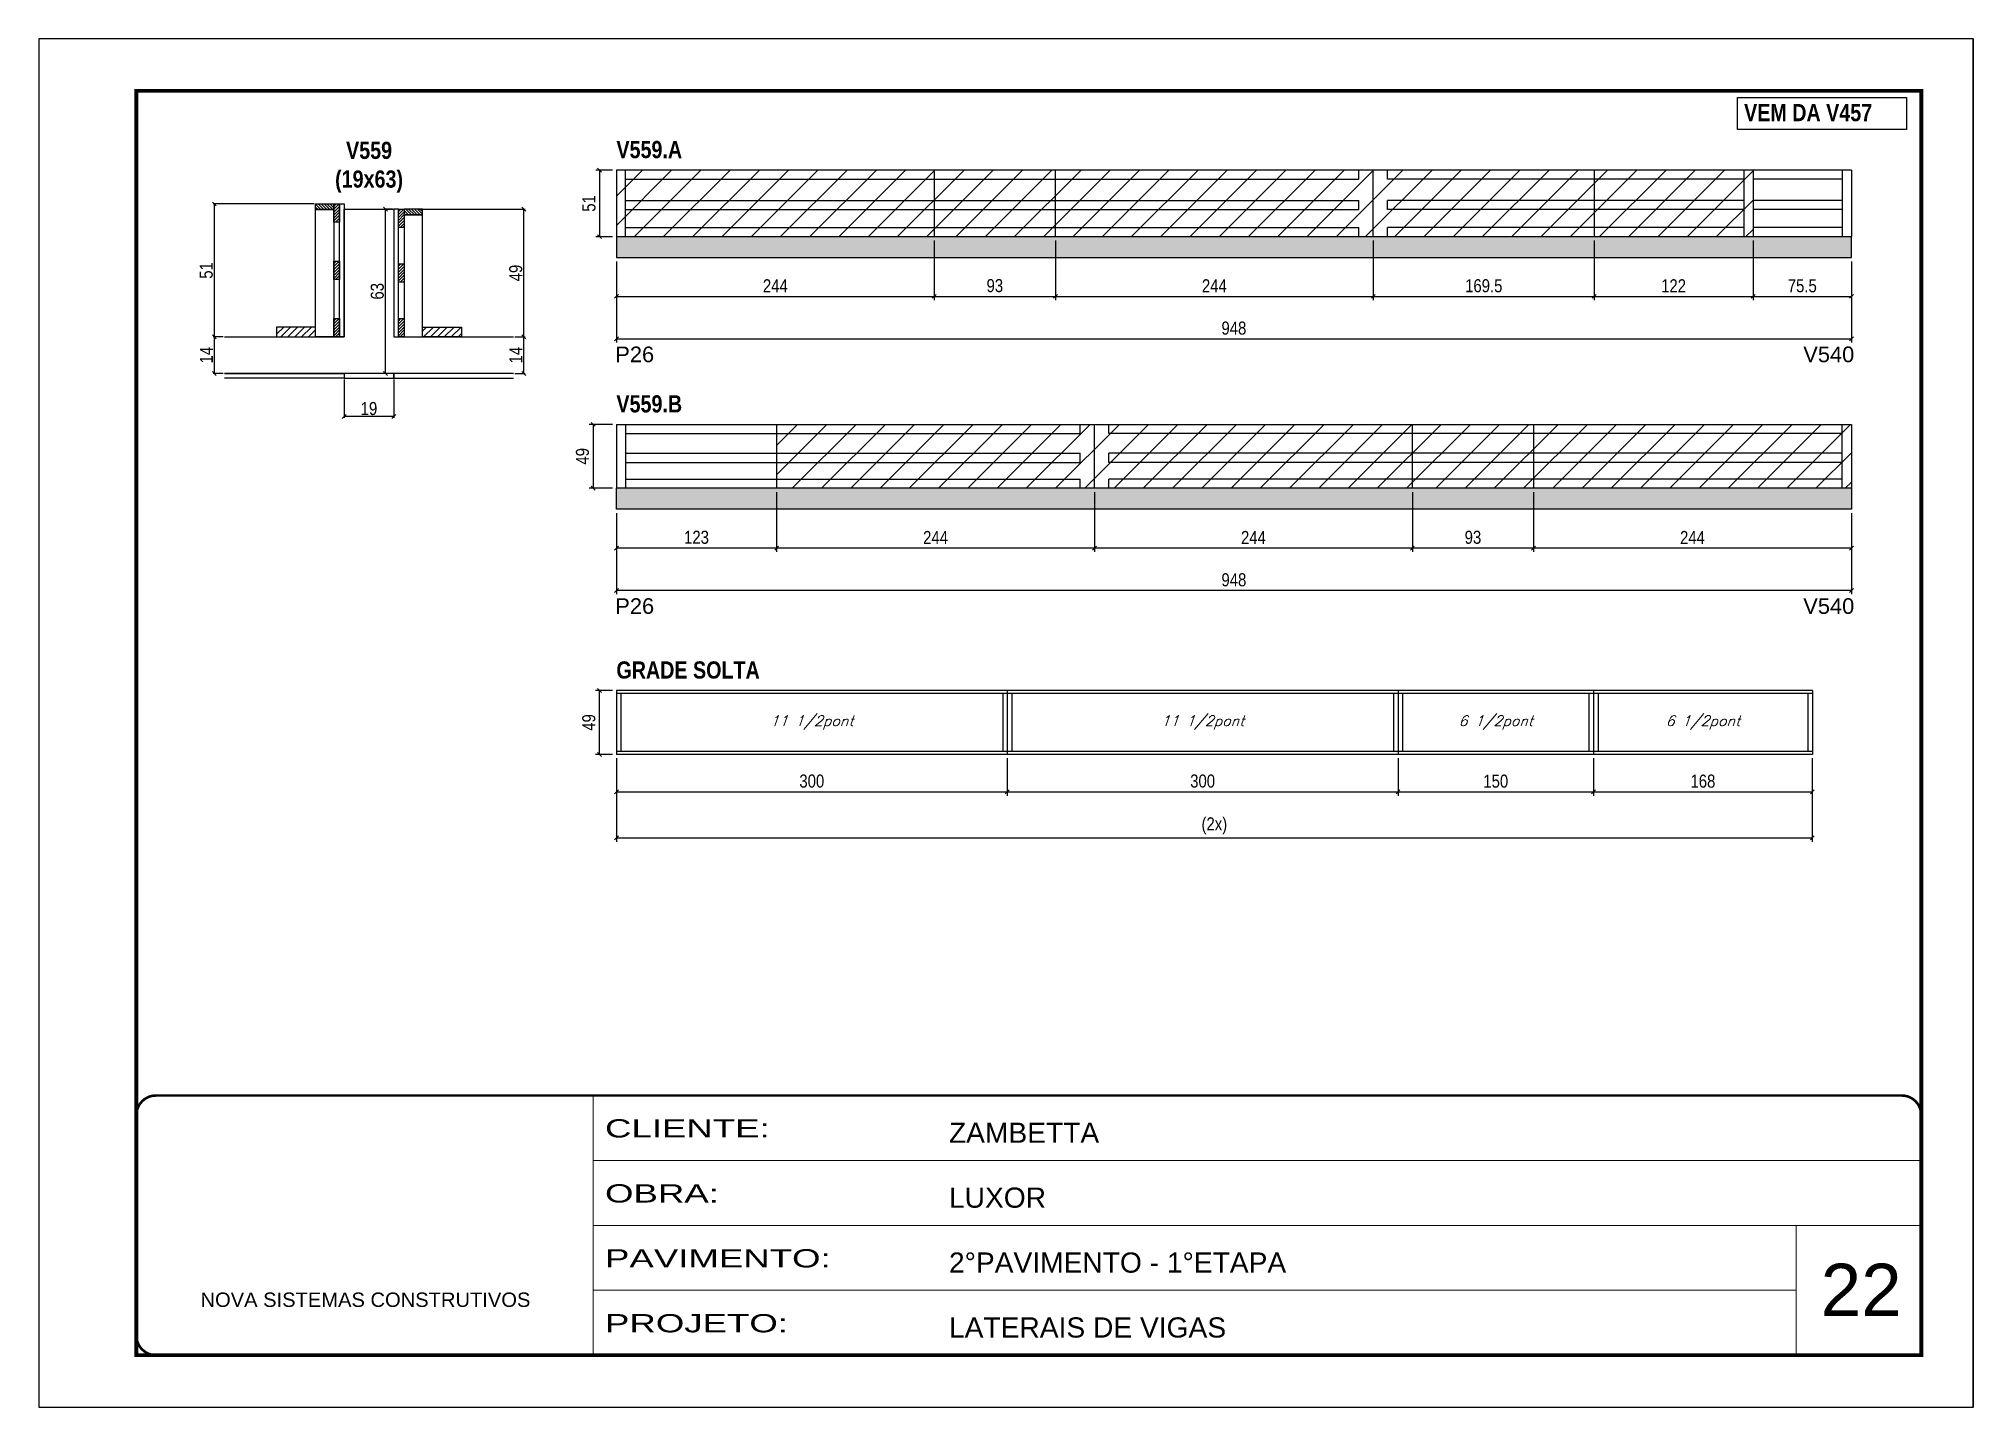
# Model space of a CAD drawing. Extents: x 3309 to 9563, y -2522 to 14608.
# Drawn here: x 4908 to 6393, y 7815 to 8865 of the extents above; entities that cross this region are included whole.
import ezdxf

# ---------------------------------------------------------------- set-up
doc = ezdxf.new("R2010")
doc.units = 0
doc.header["$PDMODE"] = 35
doc.header["$PDSIZE"] = -10
doc.linetypes.add('CONTINUO', pattern=[0])
doc.linetypes.add('DASHED', pattern=[0.75, 0.5, -0.25])
for name, color, linetype in [('5', 5, 'Continuous'), ('COTA', 241, 'Continuous'), ('NOMENCLATURA', 7, 'Continuous'), ('Painéis', 200, 'Continuous'), ('SARR_2.2x10', 60, 'Continuous'), ('SARR_2.2x7', 40, 'Continuous'), ('SARR_3.5x7', 81, 'Continuous'), ('texto', 7, 'Continuous')]:
    doc.layers.add(name, color=color, linetype=linetype)
for name, color, linetype, lineweight in [('CARIMBO', 255, 'Continuous', 9), ('CONCRETO', 251, 'Continuous', 25), ('Folhas', 255, 'Continuous', 9), ('Hachura', 251, 'Continuous', 9), ('SARRAFO DE PRESSAO', 251, 'DASHED', 9)]:
    doc.layers.add(name, color=color, linetype=linetype, lineweight=lineweight)
doc.layers.add('Laje_Perimetro', color=7, linetype='Continuous', plot=False)
doc.styles.add('ARIAL', font='arial.ttf')
doc.styles.add('COTA TECNICA', font='techl___.ttf', dxfattribs={"height": 10})
doc.styles.add('COTA TECNICA 2X', font='techl___.ttf', dxfattribs={"height": 10})
doc.styles.add('Romans', font='romans.shx')
doc.styles.get("Standard").update_dxf_attribs({"font": 'arial.ttf'})
doc.styles.add('TECNICA', font='techb___.ttf', dxfattribs={"height": 10})
doc.styles.add('Tecnologia', font='')
doc.styles.get('Tecnologia').set_extended_font_data('Forgotten Futurist')
doc.dimstyles.new('PAINEL', dxfattribs={"dimtxt": 10, "dimasz": 3, "dimexe": 3, "dimexo": 3, "dimgap": 3, "dimtad": 1, "dimdec": 1, "dimzin": 12, "dimdsep": 46, "dimtxsty": 'COTA TECNICA', "dimblk1": 'OBLIQUE', "dimblk2": 'OBLIQUE', "dimsah": 1, "dimcen": 0.9, "dimclrd": 4, "dimclre": 4, "dimclrt": 240, "dimadec": 1, "dimazin": 3, "dimtfac": 1, "dimtdec": 1, "dimtmove": 0, "dimatfit": 3, "dimfxl": 1, "dimtolj": 1, "dimtzin": 12, "dimarcsym": 0})
doc.dimstyles.new('SECAO', dxfattribs={"dimscale": 0.333333, "dimtxt": 5, "dimasz": 9, "dimexe": 3, "dimexo": 3, "dimgap": 3, "dimtad": 1, "dimdec": 1, "dimlfac": 0.5, "dimzin": 12, "dimdsep": 46, "dimtxsty": 'COTA TECNICA 2X', "dimblk1": 'OBLIQUE', "dimblk2": 'OBLIQUE', "dimsah": 1, "dimcen": 0.9, "dimclrd": 4, "dimclre": 4, "dimclrt": 240, "dimadec": 1, "dimazin": 3, "dimtfac": 1, "dimtdec": 1, "dimtmove": 0, "dimatfit": 3, "dimfxl": 1, "dimtolj": 1, "dimtzin": 12, "dimarcsym": 0})
pattern_1 = [(45, (0, -19.58), (-11.22532, 11.22532), [])]

msp = doc.modelspace()

# ---------------------------------------------------------------- texts
at = {"layer": '5', "linetype": 'Continuous'}
for s, p in [('P26', (5350.47, 8616.8)), ('V540', (6262.35, 8616.8)), ('P26', (5350.47, 8423.7)), ('V540', (6262.35, 8423.7))]:
    msp.add_text(s, height=12, rotation=359.99996, dxfattribs=at).set_placement(p)
at = {"layer": 'CARIMBO', "style": 'ARIAL'}
msp.add_text('22', height=40, dxfattribs=at).set_placement((6275.73, 7885.13))
at = {"layer": 'NOMENCLATURA', "style": 'TECNICA'}
for s, p in [('VEM DA V457', (6216.93, 8801.69)), ('V559.A', (5351.33, 8773.33)), ('V559.B', (5351.33, 8578.24)), ('GRADE SOLTA', (5351.33, 8374.06, 0))]:
    msp.add_text(s, height=13.2, dxfattribs=at).set_placement(p)
at = {"layer": 'NOMENCLATURA', "insert": (5161.46, 8785.94), "char_height": 13.2, "attachment_point": 2, "style": 'TECNICA'}
msp.add_mtext_dynamic_manual_height_columns('V559\\P(19x63)', width=300.2766, gutter_width=1, heights=[0], dxfattribs=at)
at = {"layer": 'texto', "color": 2, "char_height": 8, "attachment_point": 5, "style": 'Romans'}
for s, insert in [('{\\Q19;\\C256;11 1/2pont}', (5501.33, 8340.38, 0)), ('{\\Q19;\\C256;11 1/2pont}', (5801.33, 8340.38, 0)), ('{\\Q19;\\C256;6 1/2pont}', (6026.33, 8340.38, 0)), ('{\\Q19;\\C256;6 1/2pont}', (6185.33, 8340.38, 0))]:
    msp.add_mtext(s, dxfattribs=dict(at, insert=insert))

# ---------------------------------------------------------------- blocks, each defined once
blk = doc.blocks.new('9999999999')
at = {"color": 30, "linetype": 'CONTINUO'}
for p, q in [((98564.6, 34230.2), (98564.6, 34429.4)), ((98564.6, 34379.6), (99584, 34379.6)), ((98564.6, 34329.8), (99488, 34329.8)), ((99584, 34329.8), (99488, 34329.8)), ((99488, 34329.8), (99488, 34230.2)), ((98564.6, 34280), (99488, 34280))]:
    blk.add_line(p, q, dxfattribs=at)
at = {"color": 30, "linetype": 'CONTINUO', "const_width": 2}
blk.add_lwpolyline([(99584, 34230.2), (99584, 34414.4, 0.414214), (99569, 34429.4), (98229, 34429.4, 0.414214), (98214, 34414.4), (98214, 34245.2, 0.414214), (98229, 34230.2), (99584, 34230.2)], format="xyb", dxfattribs=at)
at = {"layer": 'Folhas'}
blk.add_lwpolyline([(98139, 34190.2), (99624, 34190.2), (99624, 35240.2), (98139, 35240.2)], close=True, dxfattribs=at)
at = {"layer": 'Folhas', "color": 30, "const_width": 3}
blk.add_lwpolyline([(98214, 34230.2), (99584, 34230.2), (99584, 35200.2), (98214, 35200.2)], close=True, dxfattribs=at)
at = {"color": 7, "linetype": 'Continuous', "ltscale": 5, "style": 'ARIAL'}
for s, height, p in [('ZAMBETTA', 15.48, (98837.7, 34393.1)), ('LUXOR', 15.48, (98837.7, 34343.3)), ('2°PAVIMENTO - 1°ETAPA', 15.483, (98837.7, 34293.5)), ('NOVA SISTEMAS CONSTRUTIVOS', 11.059, (98263.2, 34267.2)), ('LATERAIS DE VIGAS', 15.483, (98837.7, 34243.7))]:
    blk.add_text(s, height=height, dxfattribs=at).set_placement(p)
at = {"layer": 'Folhas', "color": 7, "style": 'Tecnologia', "width": 1.5}
for s, p in [('CLIENTE:', (98573.7, 34397.2)), ('OBRA:', (98573.7, 34347.3)), ('PAVIMENTO:', (98573.7, 34297.5)), ('PROJETO:', (98573.7, 34247.7))]:
    blk.add_text(s, height=14, dxfattribs=at).set_placement(p)
blk = doc.blocks.new('_Oblique')
at = {"color": 0, "linetype": 'ByBlock', "lineweight": -2}
blk.add_line((-0.5, -0.5), (0.5, 0.5), dxfattribs=at)
blk = doc.blocks.new('*D1621')
at = {"layer": 'COTA', "color": 4, "lineweight": -2, "transparency": 16777216}
for p, q in [((5142.4, 8603.6), (5142.4, 8574.1)), ((5180.4, 8603.6), (5180.4, 8574.1)), ((5180.4, 8575.1), (5142.4, 8575.1))]:
    blk.add_line(p, q, dxfattribs=at)
at = {"layer": 'Defpoints', "color": 0, "transparency": 16777216}
for p in [(5142.4, 8604.6), (5180.4, 8604.6), (5142.4, 8575.1)]:
    blk.add_point(p, dxfattribs=at)
at = {"layer": 'COTA', "color": 4, "lineweight": -2, "transparency": 16777216, "xscale": 3, "yscale": 3, "zscale": 3, "rotation": 180}
blk.add_blockref('_Oblique', (5142.4, 8575.1), dxfattribs=at)
at = {"layer": 'COTA', "color": 4, "lineweight": -2, "transparency": 16777216, "xscale": 3, "yscale": 3, "zscale": 3}
blk.add_blockref('_Oblique', (5180.4, 8575.1), dxfattribs=at)
at = {"layer": 'COTA', "color": 240, "transparency": 16777216, "insert": (5161.4, 8581.2), "char_height": 10, "attachment_point": 5, "style": 'COTA TECNICA 2X'}
blk.add_mtext('\\A1;19', dxfattribs=at)
blk = doc.blocks.new('*D1622')
at = {"layer": 'COTA', "color": 4, "lineweight": -2, "transparency": 16777216}
for p, q in [((5179.4, 8734.2), (5173, 8734.2)), ((5174, 8608.2), (5174, 8734.2)), ((5179.4, 8608.2), (5173, 8608.2))]:
    blk.add_line(p, q, dxfattribs=at)
at = {"layer": 'Defpoints', "color": 0, "transparency": 16777216}
for p in [(5174, 8734.2), (5180.4, 8734.2), (5180.4, 8608.2)]:
    blk.add_point(p, dxfattribs=at)
at = {"layer": 'COTA', "color": 4, "lineweight": -2, "transparency": 16777216, "xscale": 3, "yscale": 3, "zscale": 3}
for p, rotation in [((5174, 8734.2), 90), ((5174, 8608.2), 270)]:
    blk.add_blockref('_Oblique', p, dxfattribs=dict(at, rotation=rotation))
at = {"layer": 'COTA', "color": 240, "transparency": 16777216, "insert": (5167.8, 8671.2), "char_height": 10, "attachment_point": 5, "rotation": 90, "style": 'COTA TECNICA 2X'}
blk.add_mtext('\\A1;63', dxfattribs=at)
blk = doc.blocks.new('*D1623')
at = {"layer": 'COTA', "color": 4, "lineweight": -2, "transparency": 16777216}
for p, q in [((5049.4, 8636.2), (5041.7, 8636.2)), ((5042.7, 8608.2), (5042.7, 8636.2)), ((5049.4, 8608.2), (5041.7, 8608.2))]:
    blk.add_line(p, q, dxfattribs=at)
at = {"layer": 'Defpoints', "color": 0, "transparency": 16777216}
for p in [(5042.7, 8636.2), (5050.4, 8636.2), (5050.4, 8608.2)]:
    blk.add_point(p, dxfattribs=at)
at = {"layer": 'COTA', "color": 4, "lineweight": -2, "transparency": 16777216, "xscale": 3, "yscale": 3, "zscale": 3}
for p, rotation in [((5042.7, 8636.2), 90), ((5042.7, 8608.2), 270)]:
    blk.add_blockref('_Oblique', p, dxfattribs=dict(at, rotation=rotation))
at = {"layer": 'COTA', "color": 240, "transparency": 16777216, "insert": (5036.6, 8622.2), "char_height": 10, "attachment_point": 5, "rotation": 90, "style": 'COTA TECNICA 2X'}
blk.add_mtext('\\A1;14', dxfattribs=at)
blk = doc.blocks.new('*D1624')
at = {"layer": 'COTA', "color": 4, "lineweight": -2, "transparency": 16777216}
for p, q in [((5119.4, 8738.2), (5041.7, 8738.2)), ((5042.7, 8636.2), (5042.7, 8738.2)), ((5049.4, 8636.2), (5041.7, 8636.2))]:
    blk.add_line(p, q, dxfattribs=at)
at = {"layer": 'Defpoints', "color": 0, "transparency": 16777216}
for p in [(5042.7, 8738.2), (5120.4, 8738.2), (5050.4, 8636.2)]:
    blk.add_point(p, dxfattribs=at)
at = {"layer": 'COTA', "color": 4, "lineweight": -2, "transparency": 16777216, "xscale": 3, "yscale": 3, "zscale": 3}
for p, rotation in [((5042.7, 8738.2), 90), ((5042.7, 8636.2), 270)]:
    blk.add_blockref('_Oblique', p, dxfattribs=dict(at, rotation=rotation))
at = {"layer": 'COTA', "color": 240, "transparency": 16777216, "insert": (5036.5, 8687.2), "char_height": 10, "attachment_point": 5, "rotation": 90, "style": 'COTA TECNICA 2X'}
blk.add_mtext('\\A1;51', dxfattribs=at)
blk = doc.blocks.new('*D1625')
at = {"layer": 'COTA', "color": 4, "lineweight": -2, "transparency": 16777216}
for p, q in [((5273.4, 8636.2), (5281.2, 8636.2)), ((5280.2, 8608.2), (5280.2, 8636.2)), ((5273.4, 8608.2), (5281.2, 8608.2))]:
    blk.add_line(p, q, dxfattribs=at)
at = {"layer": 'Defpoints', "color": 0, "transparency": 16777216}
for p in [(5272.4, 8636.2), (5280.2, 8636.2), (5272.4, 8608.2)]:
    blk.add_point(p, dxfattribs=at)
at = {"layer": 'COTA', "color": 4, "lineweight": -2, "transparency": 16777216, "xscale": 3, "yscale": 3, "zscale": 3}
for p, rotation in [((5280.2, 8636.2), 90), ((5280.2, 8608.2), 270)]:
    blk.add_blockref('_Oblique', p, dxfattribs=dict(at, rotation=rotation))
at = {"layer": 'COTA', "color": 240, "transparency": 16777216, "insert": (5274.1, 8622.2), "char_height": 10, "attachment_point": 5, "rotation": 90, "style": 'COTA TECNICA 2X'}
blk.add_mtext('\\A1;14', dxfattribs=at)
blk = doc.blocks.new('*D1626')
at = {"layer": 'COTA', "color": 4, "lineweight": -2, "transparency": 16777216}
for p, q in [((5199, 8734.2), (5281.2, 8734.2)), ((5280.2, 8636.2), (5280.2, 8734.2)), ((5273.4, 8636.2), (5281.2, 8636.2))]:
    blk.add_line(p, q, dxfattribs=at)
at = {"layer": 'Defpoints', "color": 0, "transparency": 16777216}
for p in [(5198, 8734.2), (5280.2, 8734.2), (5272.4, 8636.2)]:
    blk.add_point(p, dxfattribs=at)
at = {"layer": 'COTA', "color": 4, "lineweight": -2, "transparency": 16777216, "xscale": 3, "yscale": 3, "zscale": 3}
for p, rotation in [((5280.2, 8734.2), 90), ((5280.2, 8636.2), 270)]:
    blk.add_blockref('_Oblique', p, dxfattribs=dict(at, rotation=rotation))
at = {"layer": 'COTA', "color": 240, "transparency": 16777216, "insert": (5274.1, 8685.2), "char_height": 10, "attachment_point": 5, "rotation": 90, "style": 'COTA TECNICA 2X'}
blk.add_mtext('\\A1;49', dxfattribs=at)
blk = doc.blocks.new('*D1628')
at = {"layer": 'COTA', "color": 4, "lineweight": -2, "transparency": 16777216}
for p, q in [((5351.3, 8694.1), (5351.3, 8631.8)), ((6299.3, 8694.1), (6299.3, 8631.8)), ((5351.3, 8634.8), (6299.3, 8634.8))]:
    blk.add_line(p, q, dxfattribs=at)
at = {"layer": 'Defpoints', "color": 0, "transparency": 16777216}
for p in [(5351.3, 8697.1), (6299.3, 8697.1), (6299.3, 8634.8)]:
    blk.add_point(p, dxfattribs=at)
at = {"layer": 'COTA', "color": 4, "lineweight": -2, "transparency": 16777216, "xscale": 3, "yscale": 3, "zscale": 3, "rotation": 180}
blk.add_blockref('_Oblique', (5351.3, 8634.8), dxfattribs=at)
at = {"layer": 'COTA', "color": 4, "lineweight": -2, "transparency": 16777216, "xscale": 3, "yscale": 3, "zscale": 3}
blk.add_blockref('_Oblique', (6299.3, 8634.8), dxfattribs=at)
at = {"layer": 'COTA', "color": 240, "transparency": 16777216, "insert": (5825.3, 8642.9), "char_height": 10, "attachment_point": 5, "style": 'COTA TECNICA'}
blk.add_mtext('\\A1;948', dxfattribs=at)
blk = doc.blocks.new('*D1629')
at = {"layer": 'COTA', "color": 4, "lineweight": -2, "transparency": 16777216}
for p, q in [((5595.3, 8710.1), (5595.3, 8664.3)), ((5351.3, 8694.1), (5351.3, 8664.3)), ((5351.3, 8667.3), (5595.3, 8667.3))]:
    blk.add_line(p, q, dxfattribs=at)
at = {"layer": 'Defpoints', "color": 0, "transparency": 16777216}
for p in [(5595.3, 8713.1), (5351.3, 8697.1), (5595.3, 8667.3)]:
    blk.add_point(p, dxfattribs=at)
at = {"layer": 'COTA', "color": 4, "lineweight": -2, "transparency": 16777216, "xscale": 3, "yscale": 3, "zscale": 3, "rotation": 180}
blk.add_blockref('_Oblique', (5351.3, 8667.3), dxfattribs=at)
at = {"layer": 'COTA', "color": 4, "lineweight": -2, "transparency": 16777216, "xscale": 3, "yscale": 3, "zscale": 3}
blk.add_blockref('_Oblique', (5595.3, 8667.3), dxfattribs=at)
at = {"layer": 'COTA', "color": 240, "transparency": 16777216, "insert": (5473.3, 8675.4), "char_height": 10, "attachment_point": 5, "style": 'COTA TECNICA'}
blk.add_mtext('\\A1;244', dxfattribs=at)
blk = doc.blocks.new('*D1627')
at = {"layer": 'COTA', "color": 4, "lineweight": -2, "transparency": 16777216}
for p, q in [((5688.3, 8710.1), (5688.3, 8664.3)), ((5932.3, 8710.1), (5932.3, 8664.3)), ((5688.3, 8667.3), (5932.3, 8667.3))]:
    blk.add_line(p, q, dxfattribs=at)
at = {"layer": 'Defpoints', "color": 0, "transparency": 16777216}
for p in [(5688.3, 8713.1), (5932.3, 8713.1), (5932.3, 8667.3)]:
    blk.add_point(p, dxfattribs=at)
at = {"layer": 'COTA', "color": 4, "lineweight": -2, "transparency": 16777216, "xscale": 3, "yscale": 3, "zscale": 3, "rotation": 180}
blk.add_blockref('_Oblique', (5688.3, 8667.3), dxfattribs=at)
at = {"layer": 'COTA', "color": 4, "lineweight": -2, "transparency": 16777216, "xscale": 3, "yscale": 3, "zscale": 3}
blk.add_blockref('_Oblique', (5932.3, 8667.3), dxfattribs=at)
at = {"layer": 'COTA', "color": 240, "transparency": 16777216, "insert": (5810.3, 8675.4), "char_height": 10, "attachment_point": 5, "style": 'COTA TECNICA'}
blk.add_mtext('\\A1;244', dxfattribs=at)
blk = doc.blocks.new('*D1630')
at = {"layer": 'COTA', "color": 4, "lineweight": -2, "transparency": 16777216}
for p, q in [((5348.3, 8764.1), (5335.4, 8764.1)), ((5338.4, 8764.1), (5338.4, 8713.1)), ((5348.3, 8713.1), (5335.4, 8713.1))]:
    blk.add_line(p, q, dxfattribs=at)
at = {"layer": 'Defpoints', "color": 0, "transparency": 16777216}
for p in [(5351.3, 8764.1), (5338.4, 8713.1), (5351.3, 8713.1)]:
    blk.add_point(p, dxfattribs=at)
at = {"layer": 'COTA', "color": 4, "lineweight": -2, "transparency": 16777216, "xscale": 3, "yscale": 3, "zscale": 3}
for p, rotation in [((5338.4, 8764.1), 90), ((5338.4, 8713.1), 270)]:
    blk.add_blockref('_Oblique', p, dxfattribs=dict(at, rotation=rotation))
at = {"layer": 'COTA', "color": 240, "transparency": 16777216, "insert": (5330.3, 8738.6), "char_height": 10, "attachment_point": 5, "rotation": 90, "style": 'COTA TECNICA'}
blk.add_mtext('\\A1;51', dxfattribs=at)
blk = doc.blocks.new('*D1631')
at = {"layer": 'COTA', "color": 4, "lineweight": -2, "transparency": 16777216}
for p, q in [((5595.3, 8710.1), (5595.3, 8664.3)), ((5688.3, 8710.1), (5688.3, 8664.3)), ((5595.3, 8667.3), (5688.3, 8667.3))]:
    blk.add_line(p, q, dxfattribs=at)
at = {"layer": 'Defpoints', "color": 0, "transparency": 16777216}
for p in [(5595.3, 8713.1), (5688.3, 8713.1), (5688.3, 8667.3)]:
    blk.add_point(p, dxfattribs=at)
at = {"layer": 'COTA', "color": 4, "lineweight": -2, "transparency": 16777216, "xscale": 3, "yscale": 3, "zscale": 3, "rotation": 180}
blk.add_blockref('_Oblique', (5595.3, 8667.3), dxfattribs=at)
at = {"layer": 'COTA', "color": 4, "lineweight": -2, "transparency": 16777216, "xscale": 3, "yscale": 3, "zscale": 3}
blk.add_blockref('_Oblique', (5688.3, 8667.3), dxfattribs=at)
at = {"layer": 'COTA', "color": 240, "transparency": 16777216, "insert": (5641.8, 8675.5), "char_height": 10, "attachment_point": 5, "style": 'COTA TECNICA'}
blk.add_mtext('\\A1;93', dxfattribs=at)
blk = doc.blocks.new('*D1632')
at = {"layer": 'COTA', "color": 4, "lineweight": -2, "transparency": 16777216}
for p, q in [((5932.3, 8710.1), (5932.3, 8664.3)), ((6101.8, 8710.1), (6101.8, 8664.3)), ((5932.3, 8667.3), (6101.8, 8667.3))]:
    blk.add_line(p, q, dxfattribs=at)
at = {"layer": 'Defpoints', "color": 0, "transparency": 16777216}
for p in [(5932.3, 8713.1), (6101.8, 8713.1), (6101.8, 8667.3)]:
    blk.add_point(p, dxfattribs=at)
at = {"layer": 'COTA', "color": 4, "lineweight": -2, "transparency": 16777216, "xscale": 3, "yscale": 3, "zscale": 3, "rotation": 180}
blk.add_blockref('_Oblique', (5932.3, 8667.3), dxfattribs=at)
at = {"layer": 'COTA', "color": 4, "lineweight": -2, "transparency": 16777216, "xscale": 3, "yscale": 3, "zscale": 3}
blk.add_blockref('_Oblique', (6101.8, 8667.3), dxfattribs=at)
at = {"layer": 'COTA', "color": 240, "transparency": 16777216, "insert": (6017.1, 8675.4), "char_height": 10, "attachment_point": 5, "style": 'COTA TECNICA'}
blk.add_mtext('\\A1;169.5', dxfattribs=at)
blk = doc.blocks.new('*D1633')
at = {"layer": 'COTA', "color": 4, "lineweight": -2, "transparency": 16777216}
for p, q in [((6101.8, 8710.1), (6101.8, 8664.3)), ((6223.8, 8710.1), (6223.8, 8664.3)), ((6101.8, 8667.3), (6223.8, 8667.3))]:
    blk.add_line(p, q, dxfattribs=at)
at = {"layer": 'Defpoints', "color": 0, "transparency": 16777216}
for p in [(6101.8, 8713.1), (6223.8, 8713.1), (6223.8, 8667.3)]:
    blk.add_point(p, dxfattribs=at)
at = {"layer": 'COTA', "color": 4, "lineweight": -2, "transparency": 16777216, "xscale": 3, "yscale": 3, "zscale": 3, "rotation": 180}
blk.add_blockref('_Oblique', (6101.8, 8667.3), dxfattribs=at)
at = {"layer": 'COTA', "color": 4, "lineweight": -2, "transparency": 16777216, "xscale": 3, "yscale": 3, "zscale": 3}
blk.add_blockref('_Oblique', (6223.8, 8667.3), dxfattribs=at)
at = {"layer": 'COTA', "color": 240, "transparency": 16777216, "insert": (6162.8, 8675.4), "char_height": 10, "attachment_point": 5, "style": 'COTA TECNICA'}
blk.add_mtext('\\A1;122', dxfattribs=at)
blk = doc.blocks.new('*D1634')
at = {"layer": 'COTA', "color": 4, "lineweight": -2, "transparency": 16777216}
for p, q in [((6223.8, 8710.1), (6223.8, 8664.3)), ((6299.3, 8694.1), (6299.3, 8664.3)), ((6223.8, 8667.3), (6299.3, 8667.3))]:
    blk.add_line(p, q, dxfattribs=at)
at = {"layer": 'Defpoints', "color": 0, "transparency": 16777216}
for p in [(6223.8, 8713.1), (6299.3, 8697.1), (6299.3, 8667.3)]:
    blk.add_point(p, dxfattribs=at)
at = {"layer": 'COTA', "color": 4, "lineweight": -2, "transparency": 16777216, "xscale": 3, "yscale": 3, "zscale": 3, "rotation": 180}
blk.add_blockref('_Oblique', (6223.8, 8667.3), dxfattribs=at)
at = {"layer": 'COTA', "color": 4, "lineweight": -2, "transparency": 16777216, "xscale": 3, "yscale": 3, "zscale": 3}
blk.add_blockref('_Oblique', (6299.3, 8667.3), dxfattribs=at)
at = {"layer": 'COTA', "color": 240, "transparency": 16777216, "insert": (6261.6, 8675.4), "char_height": 10, "attachment_point": 5, "style": 'COTA TECNICA'}
blk.add_mtext('\\A1;75.5', dxfattribs=at)
blk = doc.blocks.new('*D1635')
at = {"layer": 'COTA', "color": 4, "lineweight": -2, "transparency": 16777216}
for p, q in [((5351.3, 8501.1), (5351.3, 8438.7)), ((6299.3, 8501.1), (6299.3, 8438.7)), ((6299.3, 8441.7), (5351.3, 8441.7))]:
    blk.add_line(p, q, dxfattribs=at)
at = {"layer": 'Defpoints', "color": 0, "transparency": 16777216}
for p in [(5351.3, 8504.1), (6299.3, 8504.1), (5351.3, 8441.7)]:
    blk.add_point(p, dxfattribs=at)
at = {"layer": 'COTA', "color": 4, "lineweight": -2, "transparency": 16777216, "xscale": 3, "yscale": 3, "zscale": 3, "rotation": 180}
blk.add_blockref('_Oblique', (5351.3, 8441.7), dxfattribs=at)
at = {"layer": 'COTA', "color": 4, "lineweight": -2, "transparency": 16777216, "xscale": 3, "yscale": 3, "zscale": 3}
blk.add_blockref('_Oblique', (6299.3, 8441.7), dxfattribs=at)
at = {"layer": 'COTA', "color": 240, "transparency": 16777216, "insert": (5825.3, 8449.8), "char_height": 10, "attachment_point": 5, "style": 'COTA TECNICA'}
blk.add_mtext('\\A1;948', dxfattribs=at)
blk = doc.blocks.new('*D1637')
at = {"layer": 'COTA', "color": 4, "lineweight": -2, "transparency": 16777216}
for p, q in [((6055.3, 8517.1), (6055.3, 8471.2)), ((6299.3, 8501.1), (6299.3, 8471.2)), ((6299.3, 8474.2), (6055.3, 8474.2))]:
    blk.add_line(p, q, dxfattribs=at)
at = {"layer": 'Defpoints', "color": 0, "transparency": 16777216}
for p in [(6055.3, 8520.1), (6299.3, 8504.1), (6055.3, 8474.2)]:
    blk.add_point(p, dxfattribs=at)
at = {"layer": 'COTA', "color": 4, "lineweight": -2, "transparency": 16777216, "xscale": 3, "yscale": 3, "zscale": 3, "rotation": 180}
blk.add_blockref('_Oblique', (6055.3, 8474.2), dxfattribs=at)
at = {"layer": 'COTA', "color": 4, "lineweight": -2, "transparency": 16777216, "xscale": 3, "yscale": 3, "zscale": 3}
blk.add_blockref('_Oblique', (6299.3, 8474.2), dxfattribs=at)
at = {"layer": 'COTA', "color": 240, "transparency": 16777216, "insert": (6177.3, 8482.3), "char_height": 10, "attachment_point": 5, "style": 'COTA TECNICA'}
blk.add_mtext('\\A1;244', dxfattribs=at)
blk = doc.blocks.new('*D1636')
at = {"layer": 'COTA', "color": 4, "lineweight": -2, "transparency": 16777216}
for p, q in [((5718.3, 8517.1), (5718.3, 8471.2)), ((5962.3, 8517.1), (5962.3, 8471.2)), ((5962.3, 8474.2), (5718.3, 8474.2))]:
    blk.add_line(p, q, dxfattribs=at)
at = {"layer": 'Defpoints', "color": 0, "transparency": 16777216}
for p in [(5718.3, 8520.1), (5962.3, 8520.1), (5718.3, 8474.2)]:
    blk.add_point(p, dxfattribs=at)
at = {"layer": 'COTA', "color": 4, "lineweight": -2, "transparency": 16777216, "xscale": 3, "yscale": 3, "zscale": 3, "rotation": 180}
blk.add_blockref('_Oblique', (5718.3, 8474.2), dxfattribs=at)
at = {"layer": 'COTA', "color": 4, "lineweight": -2, "transparency": 16777216, "xscale": 3, "yscale": 3, "zscale": 3}
blk.add_blockref('_Oblique', (5962.3, 8474.2), dxfattribs=at)
at = {"layer": 'COTA', "color": 240, "transparency": 16777216, "insert": (5840.3, 8482.3), "char_height": 10, "attachment_point": 5, "style": 'COTA TECNICA'}
blk.add_mtext('\\A1;244', dxfattribs=at)
blk = doc.blocks.new('*D1638')
at = {"layer": 'COTA', "color": 4, "lineweight": -2, "transparency": 16777216}
for p, q in [((5962.3, 8517.1), (5962.3, 8471.2)), ((6055.3, 8517.1), (6055.3, 8471.2)), ((6055.3, 8474.2), (5962.3, 8474.2))]:
    blk.add_line(p, q, dxfattribs=at)
at = {"layer": 'Defpoints', "color": 0, "transparency": 16777216}
for p in [(5962.3, 8520.1), (6055.3, 8520.1), (5962.3, 8474.2)]:
    blk.add_point(p, dxfattribs=at)
at = {"layer": 'COTA', "color": 4, "lineweight": -2, "transparency": 16777216, "xscale": 3, "yscale": 3, "zscale": 3, "rotation": 180}
blk.add_blockref('_Oblique', (5962.3, 8474.2), dxfattribs=at)
at = {"layer": 'COTA', "color": 4, "lineweight": -2, "transparency": 16777216, "xscale": 3, "yscale": 3, "zscale": 3}
blk.add_blockref('_Oblique', (6055.3, 8474.2), dxfattribs=at)
at = {"layer": 'COTA', "color": 240, "transparency": 16777216, "insert": (6008.8, 8482.4), "char_height": 10, "attachment_point": 5, "style": 'COTA TECNICA'}
blk.add_mtext('\\A1;93', dxfattribs=at)
blk = doc.blocks.new('*D1639')
at = {"layer": 'COTA', "color": 4, "lineweight": -2, "transparency": 16777216}
for p, q in [((5474.3, 8517.1), (5474.3, 8471.2)), ((5718.3, 8517.1), (5718.3, 8471.2)), ((5718.3, 8474.2), (5474.3, 8474.2))]:
    blk.add_line(p, q, dxfattribs=at)
at = {"layer": 'Defpoints', "color": 0, "transparency": 16777216}
for p in [(5474.3, 8520.1), (5718.3, 8520.1), (5474.3, 8474.2)]:
    blk.add_point(p, dxfattribs=at)
at = {"layer": 'COTA', "color": 4, "lineweight": -2, "transparency": 16777216, "xscale": 3, "yscale": 3, "zscale": 3, "rotation": 180}
blk.add_blockref('_Oblique', (5474.3, 8474.2), dxfattribs=at)
at = {"layer": 'COTA', "color": 4, "lineweight": -2, "transparency": 16777216, "xscale": 3, "yscale": 3, "zscale": 3}
blk.add_blockref('_Oblique', (5718.3, 8474.2), dxfattribs=at)
at = {"layer": 'COTA', "color": 240, "transparency": 16777216, "insert": (5596.3, 8482.3), "char_height": 10, "attachment_point": 5, "style": 'COTA TECNICA'}
blk.add_mtext('\\A1;244', dxfattribs=at)
blk = doc.blocks.new('*D1640')
at = {"layer": 'COTA', "color": 4, "lineweight": -2, "transparency": 16777216}
for p, q in [((5474.3, 8517.1), (5474.3, 8471.2)), ((5351.3, 8501.1), (5351.3, 8471.2)), ((5474.3, 8474.2), (5351.3, 8474.2))]:
    blk.add_line(p, q, dxfattribs=at)
at = {"layer": 'Defpoints', "color": 0, "transparency": 16777216}
for p in [(5474.3, 8520.1), (5351.3, 8504.1), (5351.3, 8474.2)]:
    blk.add_point(p, dxfattribs=at)
at = {"layer": 'COTA', "color": 4, "lineweight": -2, "transparency": 16777216, "xscale": 3, "yscale": 3, "zscale": 3, "rotation": 180}
blk.add_blockref('_Oblique', (5351.3, 8474.2), dxfattribs=at)
at = {"layer": 'COTA', "color": 4, "lineweight": -2, "transparency": 16777216, "xscale": 3, "yscale": 3, "zscale": 3}
blk.add_blockref('_Oblique', (5474.3, 8474.2), dxfattribs=at)
at = {"layer": 'COTA', "color": 240, "transparency": 16777216, "insert": (5412.8, 8482.4), "char_height": 10, "attachment_point": 5, "style": 'COTA TECNICA'}
blk.add_mtext('\\A1;123', dxfattribs=at)
blk = doc.blocks.new('*D1641')
at = {"layer": 'COTA', "color": 4, "lineweight": -2, "transparency": 16777216}
for p, q in [((5348.3, 8569.1), (5330.4, 8569.1)), ((5333.4, 8569.1), (5333.4, 8520.1)), ((5348.3, 8520.1), (5330.4, 8520.1))]:
    blk.add_line(p, q, dxfattribs=at)
at = {"layer": 'Defpoints', "color": 0, "transparency": 16777216}
for p in [(5351.3, 8569.1), (5333.4, 8520.1), (5351.3, 8520.1)]:
    blk.add_point(p, dxfattribs=at)
at = {"layer": 'COTA', "color": 4, "lineweight": -2, "transparency": 16777216, "xscale": 3, "yscale": 3, "zscale": 3}
for p, rotation in [((5333.4, 8569.1), 90), ((5333.4, 8520.1), 270)]:
    blk.add_blockref('_Oblique', p, dxfattribs=dict(at, rotation=rotation))
at = {"layer": 'COTA', "color": 240, "transparency": 16777216, "insert": (5325.3, 8544.6), "char_height": 10, "attachment_point": 5, "rotation": 90, "style": 'COTA TECNICA'}
blk.add_mtext('\\A1;49', dxfattribs=at)
blk = doc.blocks.new('*D1642')
at = {"layer": 'COTA', "color": 4, "lineweight": -2, "transparency": 16777216}
for p, q in [((5351.3, 8312.9), (5351.3, 8284.2)), ((5651.3, 8312.9), (5651.3, 8284.2)), ((5351.3, 8287.2), (5651.3, 8287.2))]:
    blk.add_line(p, q, dxfattribs=at)
at = {"layer": 'Defpoints', "color": 0, "transparency": 16777216}
for p in [(5351.3, 8315.9, 0), (5651.3, 8315.9, 0), (5651.3, 8287.2)]:
    blk.add_point(p, dxfattribs=at)
at = {"layer": 'COTA', "color": 4, "lineweight": -2, "transparency": 16777216, "xscale": 3, "yscale": 3, "zscale": 3, "rotation": 180}
blk.add_blockref('_Oblique', (5351.3, 8287.2), dxfattribs=at)
at = {"layer": 'COTA', "color": 4, "lineweight": -2, "transparency": 16777216, "xscale": 3, "yscale": 3, "zscale": 3}
blk.add_blockref('_Oblique', (5651.3, 8287.2), dxfattribs=at)
at = {"layer": 'COTA', "color": 240, "transparency": 16777216, "insert": (5501.3, 8295.4), "char_height": 10, "attachment_point": 5, "style": 'COTA TECNICA'}
blk.add_mtext('\\A1;300', dxfattribs=at)
blk = doc.blocks.new('*D1643')
at = {"layer": 'COTA', "color": 4, "lineweight": -2, "transparency": 16777216}
for p, q in [((5348.3, 8364.9), (5335.3, 8364.9)), ((5338.3, 8315.9), (5338.3, 8364.9)), ((5348.3, 8315.9), (5335.3, 8315.9))]:
    blk.add_line(p, q, dxfattribs=at)
at = {"layer": 'Defpoints', "color": 0, "transparency": 16777216}
for p in [(5338.3, 8364.9), (5351.3, 8364.9, 0), (5351.3, 8315.9, 0)]:
    blk.add_point(p, dxfattribs=at)
at = {"layer": 'COTA', "color": 4, "lineweight": -2, "transparency": 16777216, "xscale": 3, "yscale": 3, "zscale": 3}
for p, rotation in [((5338.3, 8364.9), 90), ((5338.3, 8315.9), 270)]:
    blk.add_blockref('_Oblique', p, dxfattribs=dict(at, rotation=rotation))
at = {"layer": 'COTA', "color": 240, "transparency": 16777216, "insert": (5330.2, 8340.4), "char_height": 10, "attachment_point": 5, "rotation": 90, "style": 'COTA TECNICA'}
blk.add_mtext('\\A1;49', dxfattribs=at)
blk = doc.blocks.new('*D1644')
at = {"layer": 'COTA', "color": 4, "lineweight": -2, "transparency": 16777216}
for p, q in [((5651.3, 8312.9), (5651.3, 8284.2)), ((5951.3, 8312.9), (5951.3, 8284.2)), ((5651.3, 8287.2), (5951.3, 8287.2))]:
    blk.add_line(p, q, dxfattribs=at)
at = {"layer": 'Defpoints', "color": 0, "transparency": 16777216}
for p in [(5651.3, 8315.9, 0), (5951.3, 8315.9, 0), (5951.3, 8287.2)]:
    blk.add_point(p, dxfattribs=at)
at = {"layer": 'COTA', "color": 4, "lineweight": -2, "transparency": 16777216, "xscale": 3, "yscale": 3, "zscale": 3, "rotation": 180}
blk.add_blockref('_Oblique', (5651.3, 8287.2), dxfattribs=at)
at = {"layer": 'COTA', "color": 4, "lineweight": -2, "transparency": 16777216, "xscale": 3, "yscale": 3, "zscale": 3}
blk.add_blockref('_Oblique', (5951.3, 8287.2), dxfattribs=at)
at = {"layer": 'COTA', "color": 240, "transparency": 16777216, "insert": (5801.3, 8295.4), "char_height": 10, "attachment_point": 5, "style": 'COTA TECNICA'}
blk.add_mtext('\\A1;300', dxfattribs=at)
blk = doc.blocks.new('*D1645')
at = {"layer": 'COTA', "color": 4, "lineweight": -2, "transparency": 16777216}
for p, q in [((5951.3, 8312.9), (5951.3, 8284.2)), ((6101.3, 8312.9), (6101.3, 8284.2)), ((5951.3, 8287.2), (6101.3, 8287.2))]:
    blk.add_line(p, q, dxfattribs=at)
at = {"layer": 'Defpoints', "color": 0, "transparency": 16777216}
for p in [(5951.3, 8315.9, 0), (6101.3, 8315.9, 0), (6101.3, 8287.2)]:
    blk.add_point(p, dxfattribs=at)
at = {"layer": 'COTA', "color": 4, "lineweight": -2, "transparency": 16777216, "xscale": 3, "yscale": 3, "zscale": 3, "rotation": 180}
blk.add_blockref('_Oblique', (5951.3, 8287.2), dxfattribs=at)
at = {"layer": 'COTA', "color": 4, "lineweight": -2, "transparency": 16777216, "xscale": 3, "yscale": 3, "zscale": 3}
blk.add_blockref('_Oblique', (6101.3, 8287.2), dxfattribs=at)
at = {"layer": 'COTA', "color": 240, "transparency": 16777216, "insert": (6026.3, 8295.3), "char_height": 10, "attachment_point": 5, "style": 'COTA TECNICA'}
blk.add_mtext('\\A1;150', dxfattribs=at)
blk = doc.blocks.new('*D1646')
at = {"layer": 'COTA', "color": 4, "lineweight": -2, "transparency": 16777216}
for p, q in [((5351.3, 8312.9), (5351.3, 8248.9)), ((6269.3, 8312.9), (6269.3, 8248.9)), ((5351.3, 8251.9), (6269.3, 8251.9))]:
    blk.add_line(p, q, dxfattribs=at)
at = {"layer": 'Defpoints', "color": 0, "transparency": 16777216}
for p in [(5351.3, 8315.9, 0), (6269.3, 8315.9, 0), (6269.3, 8251.9)]:
    blk.add_point(p, dxfattribs=at)
at = {"layer": 'COTA', "color": 4, "lineweight": -2, "transparency": 16777216, "xscale": 3, "yscale": 3, "zscale": 3, "rotation": 180}
blk.add_blockref('_Oblique', (5351.3, 8251.9), dxfattribs=at)
at = {"layer": 'COTA', "color": 4, "lineweight": -2, "transparency": 16777216, "xscale": 3, "yscale": 3, "zscale": 3}
blk.add_blockref('_Oblique', (6269.3, 8251.9), dxfattribs=at)
at = {"layer": 'COTA', "color": 240, "transparency": 16777216, "insert": (5810.3, 8261.1), "char_height": 10, "attachment_point": 5, "style": 'COTA TECNICA'}
blk.add_mtext('\\A1;(2x)', dxfattribs=at)
blk = doc.blocks.new('*D1647')
at = {"layer": 'COTA', "color": 4, "lineweight": -2, "transparency": 16777216}
for p, q in [((6101.3, 8312.9), (6101.3, 8284.2)), ((6269.3, 8312.9), (6269.3, 8284.2)), ((6101.3, 8287.2), (6269.3, 8287.2))]:
    blk.add_line(p, q, dxfattribs=at)
at = {"layer": 'Defpoints', "color": 0, "transparency": 16777216}
for p in [(6101.3, 8315.9), (6269.3, 8315.9, 0), (6269.3, 8287.2)]:
    blk.add_point(p, dxfattribs=at)
at = {"layer": 'COTA', "color": 4, "lineweight": -2, "transparency": 16777216, "xscale": 3, "yscale": 3, "zscale": 3, "rotation": 180}
blk.add_blockref('_Oblique', (6101.3, 8287.2), dxfattribs=at)
at = {"layer": 'COTA', "color": 4, "lineweight": -2, "transparency": 16777216, "xscale": 3, "yscale": 3, "zscale": 3}
blk.add_blockref('_Oblique', (6269.3, 8287.2), dxfattribs=at)
at = {"layer": 'COTA', "color": 240, "transparency": 16777216, "insert": (6185.3, 8295.3), "char_height": 10, "attachment_point": 5, "style": 'COTA TECNICA'}
blk.add_mtext('\\A1;168', dxfattribs=at)

# ---------------------------------------------------------------- dimensions: what is measured, and where the dimension line sits
at = {"layer": 'COTA'}
for base, p1, p2, angle, dimstyle, picture, middle in [((5338.43, 8713.15), (5351.33, 8764.15), (5351.33, 8713.15), 90, 'PAINEL', '*D1630', (5330.32, 8738.65)), ((5042.65, 8738.24), (5050.43, 8636.24), (5120.43, 8738.24), 90, 'SECAO', '*D1624', (5036.54, 8687.24)), ((5174.01, 8734.24), (5180.43, 8608.24), (5180.43, 8734.24), 90, 'SECAO', '*D1622', (5167.79, 8671.24)), ((5280.2, 8734.24), (5272.43, 8636.24), (5198.03, 8734.24), 90, 'SECAO', '*D1626', (5274.1, 8685.24)), ((6299.33, 8634.81), (5351.33, 8697.15), (6299.33, 8697.15), 180, 'PAINEL', '*D1628', (5825.33, 8642.91)), ((5042.65, 8636.24), (5050.43, 8608.24), (5050.43, 8636.24), 90, 'SECAO', '*D1623', (5036.58, 8622.24)), ((5280.2, 8636.24), (5272.43, 8608.24), (5272.43, 8636.24), 90, 'SECAO', '*D1625', (5274.13, 8622.24)), ((5333.45, 8520.05), (5351.33, 8569.05), (5351.33, 8520.05), 90, 'PAINEL', '*D1641', (5325.34, 8544.55)), ((5474.33, 8474.2), (5718.33, 8520.05), (5474.33, 8520.05), 180, 'PAINEL', '*D1639', (5596.33, 8482.27)), ((5962.33, 8474.2), (6055.33, 8520.05), (5962.33, 8520.05), 180, 'PAINEL', '*D1638', (6008.83, 8482.45)), ((6055.33, 8474.2), (6299.33, 8504.05), (6055.33, 8520.05), 180, 'PAINEL', '*D1637', (6177.33, 8482.27)), ((5338.26, 8364.88), (5351.33, 8315.88, 0), (5351.33, 8364.88, 0), 90, 'PAINEL', '*D1643', (5330.15, 8340.38))]:
    dim = msp.add_linear_dim(base=base, p1=p1, p2=p2, angle=angle, dimstyle=dimstyle, dxfattribs=at)
    dim.commit()
    dim.dimension.update_dxf_attribs({"geometry": picture, "text_midpoint": middle})
for base, p1, p2, dimstyle, picture, middle in [((5595.33, 8667.3), (5351.33, 8697.15), (5595.33, 8713.15), 'PAINEL', '*D1629', (5473.33, 8675.37)), ((5688.33, 8667.3), (5595.33, 8713.15), (5688.33, 8713.15), 'PAINEL', '*D1631', (5641.83, 8675.54)), ((6101.83, 8667.3), (5932.33, 8713.15), (6101.83, 8713.15), 'PAINEL', '*D1632', (6017.08, 8675.43)), ((6299.33, 8667.3), (6223.83, 8713.15), (6299.33, 8697.15), 'PAINEL', '*D1634', (6261.58, 8675.4)), ((5142.43, 8575.14), (5180.43, 8604.64), (5142.43, 8604.64), 'SECAO', '*D1621', (5161.43, 8581.23)), ((5351.33, 8441.71), (6299.33, 8504.05), (5351.33, 8504.05), 'PAINEL', '*D1635', (5825.33, 8449.82)), ((5651.33, 8287.21), (5351.33, 8315.88, 0), (5651.33, 8315.88, 0), 'PAINEL', '*D1642', (5501.33, 8295.43)), ((5951.33, 8287.21), (5651.33, 8315.88, 0), (5951.33, 8315.88, 0), 'PAINEL', '*D1644', (5801.33, 8295.43)), ((6101.33, 8287.21), (5951.33, 8315.88, 0), (6101.33, 8315.88, 0), 'PAINEL', '*D1645', (6026.33, 8295.32)), ((6269.33, 8287.21), (6101.33, 8315.88), (6269.33, 8315.88, 0), 'PAINEL', '*D1647', (6185.33, 8295.34))]:
    dim = msp.add_linear_dim(base=base, p1=p1, p2=p2, dimstyle=dimstyle, dxfattribs=at)
    dim.commit()
    dim.dimension.update_dxf_attribs({"geometry": picture, "text_midpoint": middle})
for base, p1, p2, picture, middle in [((5932.33, 8667.3), (5688.33, 8713.15), (5932.33, 8713.15), '*D1627', (5810.33, 8675.37)), ((6223.83, 8667.3), (6101.83, 8713.15), (6223.83, 8713.15), '*D1633', (6162.83, 8675.35))]:
    dim = msp.add_linear_dim(base=base, p1=p1, p2=p2, dimstyle='PAINEL', override={"dimtmove": 1}, dxfattribs=at)
    dim.commit()
    dim.dimension.update_dxf_attribs({"geometry": picture, "text_midpoint": middle})
for base, p1, p2, picture, middle in [((5351.33, 8474.2), (5474.33, 8520.05), (5351.33, 8504.05), '*D1640', (5412.83, 8482.42)), ((5718.33, 8474.2), (5962.33, 8520.05), (5718.33, 8520.05), '*D1636', (5840.33, 8482.27))]:
    dim = msp.add_linear_dim(base=base, p1=p1, p2=p2, angle=180, dimstyle='PAINEL', override={"dimtmove": 1}, dxfattribs=at)
    dim.commit()
    dim.dimension.update_dxf_attribs({"geometry": picture, "text_midpoint": middle})
dim = msp.add_linear_dim(base=(6269.33, 8251.89), p1=(5351.33, 8315.88, 0), p2=(6269.33, 8315.88, 0), text='(2x)', dimstyle='PAINEL', dxfattribs=at)
dim.commit()
dim.dimension.update_dxf_attribs({"geometry": '*D1646', "text_midpoint": (5810.33, 8261.12)})

# ---------------------------------------------------------------- hatches: boundary and pattern name
at = {"layer": 'COTA'}
h = msp.add_hatch(dxfattribs=at)
h.set_pattern_fill('AR-CONC', color=256, scale=0.03)
h.set_pattern_definition([(50, (0, -19.58), (5.46554, -0.4781726), [0.5715, -6.2865]), (355, (0, -19.58), (-1.0573026, 5.7317054), [0.4572, -5.0292175]), (100.451445, (0.4555, -19.6197), (4.4082374, 5.2535326), [0.4857003, -5.3427073]), (46.1842, (0, -18.056), (8.1323712, -1.26127), [0.85725, -9.42975]), (96.63556, (0.678, -18.161), (7.122124, 7.422784), [0.728551, -8.014068]), (351.18415, (0, -18.056), (7.122124, 7.422784), [0.685799, -7.543792]), (21, (0.762, -18.437), (4.5484317, -3.067956), [0.5715, -6.2865]), (326, (0.762, -18.437), (1.8540609, 5.525639), [0.4572, -5.0292]), (71.451445, (1.141, -18.6925), (6.4024926, 2.457683), [0.4857003, -5.342698]), (37.5, (0, -19.5798), (0.0926581, 2.53665117), [0, -4.96824, 0, -5.1054, 0, -5.04825]), (7.5, (0, -19.5798), (2.0045899, 3.00541724), [0, -2.91084, 0, -4.85394, 0, -1.92405]), (327.5, (-1.6993, -19.5798), (4.06771786, -0.17186232), [0, -1.905, 0, -5.9436, 0, -7.8867]), (317.5, (-2.4613, -19.5798), (4.4438754, 0.7627947), [0, -2.4765, 0, -3.94716, 0, -5.6007])])
h.paths.add_polyline_path([(6299.33, 8697.15), (6299.33, 8713.15), (5351.33, 8713.15), (5351.33, 8697.15)])
h = msp.add_hatch(dxfattribs=at)
h.set_pattern_fill('AR-CONC', color=256, scale=0.03)
h.set_pattern_definition([(50, (0, -212.674), (5.46554, -0.4781726), [0.5715, -6.2865]), (355, (0, -212.674), (-1.0573026, 5.7317054), [0.4572, -5.0292175]), (100.451445, (0.4555, -212.714), (4.4082374, 5.2535326), [0.4857003, -5.3427073]), (46.1842, (0, -211.15), (8.1323712, -1.26127), [0.85725, -9.42975]), (96.63556, (0.678, -211.255), (7.122124, 7.422784), [0.728551, -8.014068]), (351.18415, (0, -211.15), (7.122124, 7.422784), [0.685799, -7.543792]), (21, (0.762, -211.531), (4.5484317, -3.067956), [0.5715, -6.2865]), (326, (0.762, -211.531), (1.8540609, 5.525639), [0.4572, -5.0292]), (71.451445, (1.141, -211.7867), (6.4024926, 2.457683), [0.4857003, -5.342698]), (37.5, (0, -212.674), (0.0926581, 2.53665117), [0, -4.96824, 0, -5.1054, 0, -5.04825]), (7.5, (0, -212.674), (2.0045899, 3.00541724), [0, -2.91084, 0, -4.85394, 0, -1.92405]), (327.5, (-1.6993, -212.674), (4.06771786, -0.17186232), [0, -1.905, 0, -5.9436, 0, -7.8867]), (317.5, (-2.4613, -212.674), (4.4438754, 0.7627947), [0, -2.4765, 0, -3.94716, 0, -5.6007])])
h.paths.add_polyline_path([(6299.33, 8504.05), (6299.33, 8520.05), (5351.33, 8520.05), (5351.33, 8504.05)])
at = {"layer": 'Hachura', "linetype": 'ByBlock'}
h = msp.add_hatch(dxfattribs=at)
h.set_pattern_fill('ANSI31', color=256, scale=5)
h.set_pattern_definition(pattern_1)
h.paths.add_polyline_path([(5595.33, 8764.15), (5351.33, 8764.15), (5351.33, 8713.15), (5595.33, 8713.15)])
h.paths.add_polyline_path([(5688.33, 8764.15), (5595.33, 8764.15), (5595.33, 8713.15), (5688.33, 8713.15)])
h.paths.add_polyline_path([(5932.33, 8764.15), (5688.33, 8764.15), (5688.33, 8713.15), (5932.33, 8713.15)])
h.paths.add_polyline_path([(6101.83, 8764.15), (5932.33, 8764.15), (5932.33, 8713.15), (6101.83, 8713.15)])
h.paths.add_polyline_path([(6223.83, 8764.15), (6101.83, 8764.15), (6101.83, 8713.15), (6223.83, 8713.15)])
h = msp.add_hatch(dxfattribs=at)
h.set_pattern_fill('ANSI31', color=256, scale=5)
h.set_pattern_definition(pattern_1)
h.paths.add_polyline_path([(5718.33, 8569.05), (5474.33, 8569.05), (5474.33, 8520.05), (5718.33, 8520.05)])
h.paths.add_polyline_path([(5962.33, 8569.05), (5718.33, 8569.05), (5718.33, 8520.05), (5962.33, 8520.05)])
h.paths.add_polyline_path([(6055.33, 8569.05), (5962.33, 8569.05), (5962.33, 8520.05), (6055.33, 8520.05)])
h.paths.add_polyline_path([(6299.33, 8569.05), (6055.33, 8569.05), (6055.33, 8520.05), (6299.33, 8520.05)])
at = {"layer": 'SARR_2.2x10'}
h = msp.add_hatch(dxfattribs=at)
h.set_pattern_fill('ANSI31', color=256, scale=30, style=0)
h.set_pattern_definition([(45, (-160.5964, 14577.1563), (-2.6516504, 2.6516504), [])])
h.paths.add_polyline_path([(5090.43, 8636.24), (5120.43, 8636.24), (5120.43, 8643.74), (5090.43, 8643.74)])
h = msp.add_hatch(dxfattribs=at)
h.set_pattern_fill('ANSI31', color=256, scale=30, style=0)
h.set_pattern_definition([(45, (-151.7964, 14577.1563), (-2.6516504, 2.6516504), [])])
h.paths.add_polyline_path([(5232.43, 8636.24), (5202.43, 8636.24), (5202.43, 8643.74), (5232.43, 8643.74)])
at = {"layer": 'SARR_2.2x7'}
h = msp.add_hatch(dxfattribs=at)
h.set_pattern_fill('ANSI31', color=256, scale=0.5, angle=90)
h.set_pattern_definition([(135, (38355.9639, -114778.328), (-1.122532015, -1.122532015), [])])
h.paths.add_polyline_path([(5134.43, 8733.84), (5134.43, 8738.24), (5120.43, 8738.24), (5120.43, 8733.84)])
h = msp.add_hatch(dxfattribs=at)
h.set_pattern_fill('ANSI31', color=256, scale=0.5)
h.set_pattern_definition([(45, (-118377.7444, -24497.297), (-1.122532015, 1.122532015), [])])
h.paths.add_polyline_path([(5134.43, 8724.24), (5138.83, 8724.24), (5138.83, 8738.24), (5134.43, 8738.24)])
h = msp.add_hatch(dxfattribs=at)
h.set_pattern_fill('ANSI31', color=256, scale=0.5)
h.set_pattern_definition([(45, (-118328.1444, -24501.297), (-1.122532015, 1.122532015), [])])
h.paths.add_polyline_path([(5184.03, 8720.24), (5188.43, 8720.24), (5188.43, 8734.24), (5184.03, 8734.24)])
h = msp.add_hatch(dxfattribs=at)
h.set_pattern_fill('ANSI31', color=256, scale=0.5, angle=90)
h.set_pattern_definition([(135, (38364.7639, -114782.328), (-1.122532015, -1.122532015), [])])
h.paths.add_polyline_path([(5188.43, 8729.84), (5188.43, 8734.24), (5202.43, 8734.24), (5202.43, 8729.84)])
h = msp.add_hatch(dxfattribs=at)
h.set_pattern_fill('ANSI31', color=256, scale=0.5)
h.set_pattern_definition([(45, (-118377.7444, -24541.297), (-1.122532015, 1.122532015), [])])
h.paths.add_polyline_path([(5134.43, 8680.24), (5138.83, 8680.24), (5138.83, 8694.24), (5134.43, 8694.24)])
h = msp.add_hatch(dxfattribs=at)
h.set_pattern_fill('ANSI31', color=256, scale=0.5)
h.set_pattern_definition([(45, (-118328.1444, -24543.297), (-1.122532015, 1.122532015), [])])
h.paths.add_polyline_path([(5184.03, 8678.24), (5188.43, 8678.24), (5188.43, 8692.24), (5184.03, 8692.24)])
h = msp.add_hatch(dxfattribs=at)
h.set_pattern_fill('ANSI31', color=256, scale=0.5)
h.set_pattern_definition([(45, (-118377.7444, -24585.297), (-1.122532015, 1.122532015), [])])
h.paths.add_polyline_path([(5134.43, 8636.24), (5138.83, 8636.24), (5138.83, 8650.24), (5134.43, 8650.24)])
h = msp.add_hatch(dxfattribs=at)
h.set_pattern_fill('ANSI31', color=256, scale=0.5)
h.set_pattern_definition([(45, (-118328.1444, -24585.297), (-1.122532015, 1.122532015), [])])
h.paths.add_polyline_path([(5184.03, 8636.24), (5188.43, 8636.24), (5188.43, 8650.24), (5184.03, 8650.24)])

# ---------------------------------------------------------------- linework, layer by layer
at = {"layer": 'CONCRETO', "linetype": 'Continuous'}
for points in [[(5050.43, 8636.24), (5142.43, 8636.24), (5142.43, 8734.24), (5180.43, 8734.24), (5180.43, 8636.24), (5272.43, 8636.24)], [(5272.43, 8608.24), (5050.43, 8608.24)]]:
    msp.add_lwpolyline(points, dxfattribs=at)
at = {"layer": 'COTA'}
for p, q in [((5351.33, 8713.15), (5351.33, 8697.15)), ((6299.33, 8697.15), (6299.33, 8713.15)), ((5351.33, 8697.15), (6299.33, 8697.15)), ((5351.33, 8504.05), (5351.33, 8520.05)), ((6299.33, 8520.05), (6299.33, 8504.05)), ((6299.33, 8504.05), (5351.33, 8504.05))]:
    msp.add_line(p, q, dxfattribs=at)
at = {"layer": 'Laje_Perimetro'}
msp.add_lwpolyline([(6392.87, 8864.98), (4907.87, 8864.98), (4907.87, 7814.98), (6392.87, 7814.98)], close=True, dxfattribs=at)
at = {"layer": 'NOMENCLATURA'}
msp.add_lwpolyline([(6211.92, 8820), (6341.55, 8820), (6341.55, 8795.43), (6211.92, 8795.43)], close=True, dxfattribs=at)
at = {"layer": 'Painéis', "linetype": 'ByBlock'}
for p, q in [((6299.33, 8764.15), (5351.33, 8764.15)), ((5351.33, 8764.15), (5351.33, 8713.15)), ((5595.33, 8764.15), (5595.33, 8713.15)), ((5688.33, 8713.15), (5688.33, 8764.15)), ((5932.33, 8713.15), (5932.33, 8764.15)), ((6101.83, 8764.15), (6101.83, 8713.15)), ((6223.83, 8764.15), (6223.83, 8713.15)), ((6299.33, 8764.15), (6299.33, 8713.15)), ((5351.33, 8713.15), (6299.33, 8713.15)), ((5351.33, 8569.05), (6299.33, 8569.05)), ((5351.33, 8569.05), (5351.33, 8520.05)), ((5474.33, 8569.05), (5474.33, 8520.05)), ((5718.33, 8520.05), (5718.33, 8569.05)), ((5962.33, 8520.05), (5962.33, 8569.05)), ((6055.33, 8569.05), (6055.33, 8520.05)), ((6299.33, 8569.05), (6299.33, 8520.05)), ((6299.33, 8520.05), (5351.33, 8520.05))]:
    msp.add_line(p, q, dxfattribs=at)
at = {"layer": 'Painéis', "linetype": 'Continuous'}
for points in [[(5138.83, 8636.24), (5138.83, 8738.24), (5142.43, 8738.24), (5142.43, 8636.24)], [(5184.03, 8636.24), (5184.03, 8734.24), (5180.43, 8734.24), (5180.43, 8636.24)], [(5180.43, 8608.24), (5142.43, 8608.24), (5142.43, 8604.64), (5180.43, 8604.64)]]:
    msp.add_lwpolyline(points, close=True, dxfattribs=at)
for points in [[(5050.43, 8608.24), (5142.43, 8608.24), (5142.43, 8604.64), (5050.43, 8604.64)], [(5272.43, 8608.24), (5180.43, 8608.24), (5180.43, 8604.64), (5272.43, 8604.64)]]:
    msp.add_lwpolyline(points, dxfattribs=at)
at = {"layer": 'SARR_2.2x10'}
for points in [[(5090.43, 8636.24), (5120.43, 8636.24), (5120.43, 8643.74), (5090.43, 8643.74)], [(5232.43, 8636.24), (5202.43, 8636.24), (5202.43, 8643.74), (5232.43, 8643.74)]]:
    msp.add_lwpolyline(points, close=True, dxfattribs=at)
at = {"layer": 'SARR_2.2x7', "linetype": 'Continuous'}
for p, q in [((5358.33, 8713.15), (5358.33, 8764.15)), ((5921.33, 8757.15), (5921.33, 8764.15)), ((5943.33, 8757.15), (5943.33, 8764.15)), ((6216.83, 8764.15), (6216.83, 8713.15)), ((6292.33, 8764.15), (6292.33, 8713.15)), ((5358.33, 8757.15), (5595.33, 8757.15)), ((5595.33, 8757.15), (5688.33, 8757.15)), ((5688.33, 8757.15), (5921.33, 8757.15)), ((6101.83, 8757.15), (5943.33, 8757.15)), ((6216.83, 8757.15), (6101.83, 8757.15)), ((6292.33, 8757.15), (6223.83, 8757.15)), ((5358.33, 8740.98), (5595.33, 8740.98)), ((5358.33, 8733.98), (5595.33, 8733.98)), ((5595.33, 8740.98), (5688.33, 8740.98)), ((5595.33, 8733.98), (5688.33, 8733.98)), ((5688.33, 8740.98), (5921.33, 8740.98)), ((5688.33, 8733.98), (5921.33, 8733.98)), ((5921.33, 8733.98), (5921.33, 8740.98)), ((5943.33, 8733.98), (5943.33, 8740.98)), ((6101.83, 8740.98), (5943.33, 8740.98)), ((6101.83, 8733.98), (5943.33, 8733.98)), ((6216.83, 8740.98), (6101.83, 8740.98)), ((6216.83, 8733.98), (6101.83, 8733.98)), ((6292.33, 8740.98), (6223.83, 8740.98)), ((6292.33, 8733.98), (6223.83, 8733.98)), ((5358.33, 8720.15), (5595.33, 8720.15)), ((5595.33, 8720.15), (5688.33, 8720.15)), ((5688.33, 8720.15), (5921.33, 8720.15)), ((5921.33, 8713.15), (5921.33, 8720.15)), ((5943.33, 8713.15), (5943.33, 8720.15)), ((6101.83, 8720.15), (5943.33, 8720.15)), ((6216.83, 8720.15), (6101.83, 8720.15)), ((6292.33, 8720.15), (6223.83, 8720.15)), ((5358.33, 8569.05), (5358.33, 8520.05)), ((5707.33, 8562.05), (5707.33, 8569.05)), ((5729.33, 8562.05), (5729.33, 8569.05)), ((6292.33, 8520.05), (6292.33, 8569.05)), ((5358.33, 8562.05), (5474.33, 8562.05)), ((5474.33, 8562.05), (5707.33, 8562.05)), ((5962.33, 8562.05), (5729.33, 8562.05)), ((6055.33, 8562.05), (5962.33, 8562.05)), ((6292.33, 8562.05), (6055.33, 8562.05)), ((5358.33, 8546.89), (5474.33, 8546.89)), ((5358.33, 8539.89), (5474.33, 8539.89)), ((5474.33, 8546.89), (5707.33, 8546.89)), ((5474.33, 8539.89), (5707.33, 8539.89)), ((5707.33, 8539.89), (5707.33, 8546.89)), ((5729.33, 8539.89), (5729.33, 8546.89)), ((5962.33, 8546.89), (5729.33, 8546.89)), ((5962.33, 8539.89), (5729.33, 8539.89)), ((6055.33, 8546.89), (5962.33, 8546.89)), ((6055.33, 8539.89), (5962.33, 8539.89)), ((6292.33, 8546.89), (6055.33, 8546.89)), ((6292.33, 8539.89), (6055.33, 8539.89)), ((5358.33, 8527.05), (5474.33, 8527.05)), ((5474.33, 8527.05), (5707.33, 8527.05)), ((5707.33, 8520.05), (5707.33, 8527.05)), ((5729.33, 8520.05), (5729.33, 8527.05)), ((5962.33, 8527.05), (5729.33, 8527.05)), ((6055.33, 8527.05), (5962.33, 8527.05)), ((6292.33, 8527.05), (6055.33, 8527.05)), ((5651.33, 8364.88, 0), (5351.33, 8364.88, 0)), ((5651.33, 8362.68, 0), (5351.33, 8362.68, 0)), ((5951.33, 8364.88, 0), (5651.33, 8364.88, 0)), ((5951.33, 8362.68, 0), (5651.33, 8362.68, 0)), ((6101.33, 8364.88, 0), (5951.33, 8364.88, 0)), ((6101.33, 8362.68, 0), (5951.33, 8362.68, 0)), ((6269.33, 8364.88, 0), (6101.33, 8364.88, 0)), ((6269.33, 8362.68, 0), (6101.33, 8362.68, 0)), ((5651.33, 8318.08, 0), (5351.33, 8318.08, 0)), ((5951.33, 8318.08, 0), (5651.33, 8318.08, 0)), ((6101.33, 8318.08, 0), (5951.33, 8318.08, 0)), ((6269.33, 8318.08, 0), (6101.33, 8318.08, 0)), ((5651.33, 8315.88, 0), (5351.33, 8315.88, 0)), ((5951.33, 8315.88, 0), (5651.33, 8315.88, 0)), ((6101.33, 8315.88, 0), (5951.33, 8315.88, 0)), ((6269.33, 8315.88, 0), (6101.33, 8315.88, 0))]:
    msp.add_line(p, q, dxfattribs=at)
at = {"layer": 'SARR_2.2x7'}
for points in [[(5120.43, 8738.24), (5134.43, 8738.24), (5134.43, 8733.84), (5120.43, 8733.84)], [(5138.83, 8738.24), (5138.83, 8724.24), (5134.43, 8724.24), (5134.43, 8738.24)], [(5188.43, 8734.24), (5188.43, 8720.24), (5184.03, 8720.24), (5184.03, 8734.24)], [(5202.43, 8734.24), (5188.43, 8734.24), (5188.43, 8729.84), (5202.43, 8729.84)], [(5138.83, 8694.24), (5138.83, 8680.24), (5134.43, 8680.24), (5134.43, 8694.24)], [(5188.43, 8692.24), (5188.43, 8678.24), (5184.03, 8678.24), (5184.03, 8692.24)], [(5138.83, 8650.24), (5138.83, 8636.24), (5134.43, 8636.24), (5134.43, 8650.24)], [(5188.43, 8650.24), (5188.43, 8636.24), (5184.03, 8636.24), (5184.03, 8650.24)]]:
    msp.add_lwpolyline(points, close=True, dxfattribs=at)
at = {"layer": 'SARR_3.5x7'}
for p, q in [((5351.33, 8364.88, 0), (5351.33, 8315.88, 0)), ((5354.83, 8362.68, 0), (5354.83, 8318.08, 0)), ((5647.83, 8362.68, 0), (5647.83, 8318.08, 0)), ((5651.33, 8364.88, 0), (5651.33, 8315.88, 0)), ((5654.83, 8362.68, 0), (5654.83, 8318.08, 0)), ((5947.83, 8362.68, 0), (5947.83, 8318.08, 0)), ((5951.33, 8364.88, 0), (5951.33, 8315.88, 0)), ((5954.83, 8362.68, 0), (5954.83, 8318.08, 0)), ((6097.83, 8362.68, 0), (6097.83, 8318.08, 0)), ((6101.33, 8364.88, 0), (6101.33, 8315.88, 0)), ((6104.83, 8362.68, 0), (6104.83, 8318.08, 0)), ((6265.83, 8362.68, 0), (6265.83, 8318.08, 0)), ((6269.33, 8364.88, 0), (6269.33, 8315.88, 0))]:
    msp.add_line(p, q, dxfattribs=at)
for points in [[(5120.43, 8733.84), (5134.43, 8733.84), (5134.43, 8636.24), (5120.43, 8636.24)], [(5202.43, 8729.84), (5188.43, 8729.84), (5188.43, 8636.24), (5202.43, 8636.24)]]:
    msp.add_lwpolyline(points, close=True, dxfattribs=at)

# ---------------------------------------------------------------- block references
at = {"layer": 'SARRAFO DE PRESSAO', "color": 6, "linetype": 'ByBlock'}
msp.add_blockref('9999999999', (-93231.11, -26375.22), dxfattribs=at)

msp.set_redraw_order([(e.dxf.handle, doc.entitydb.next_handle()) for e in msp.query("TEXT MTEXT ATTDEF DIMENSION ARC_DIMENSION")])  # texts and dimensions are drawn at this point

doc.saveas('drawing.dxf')
